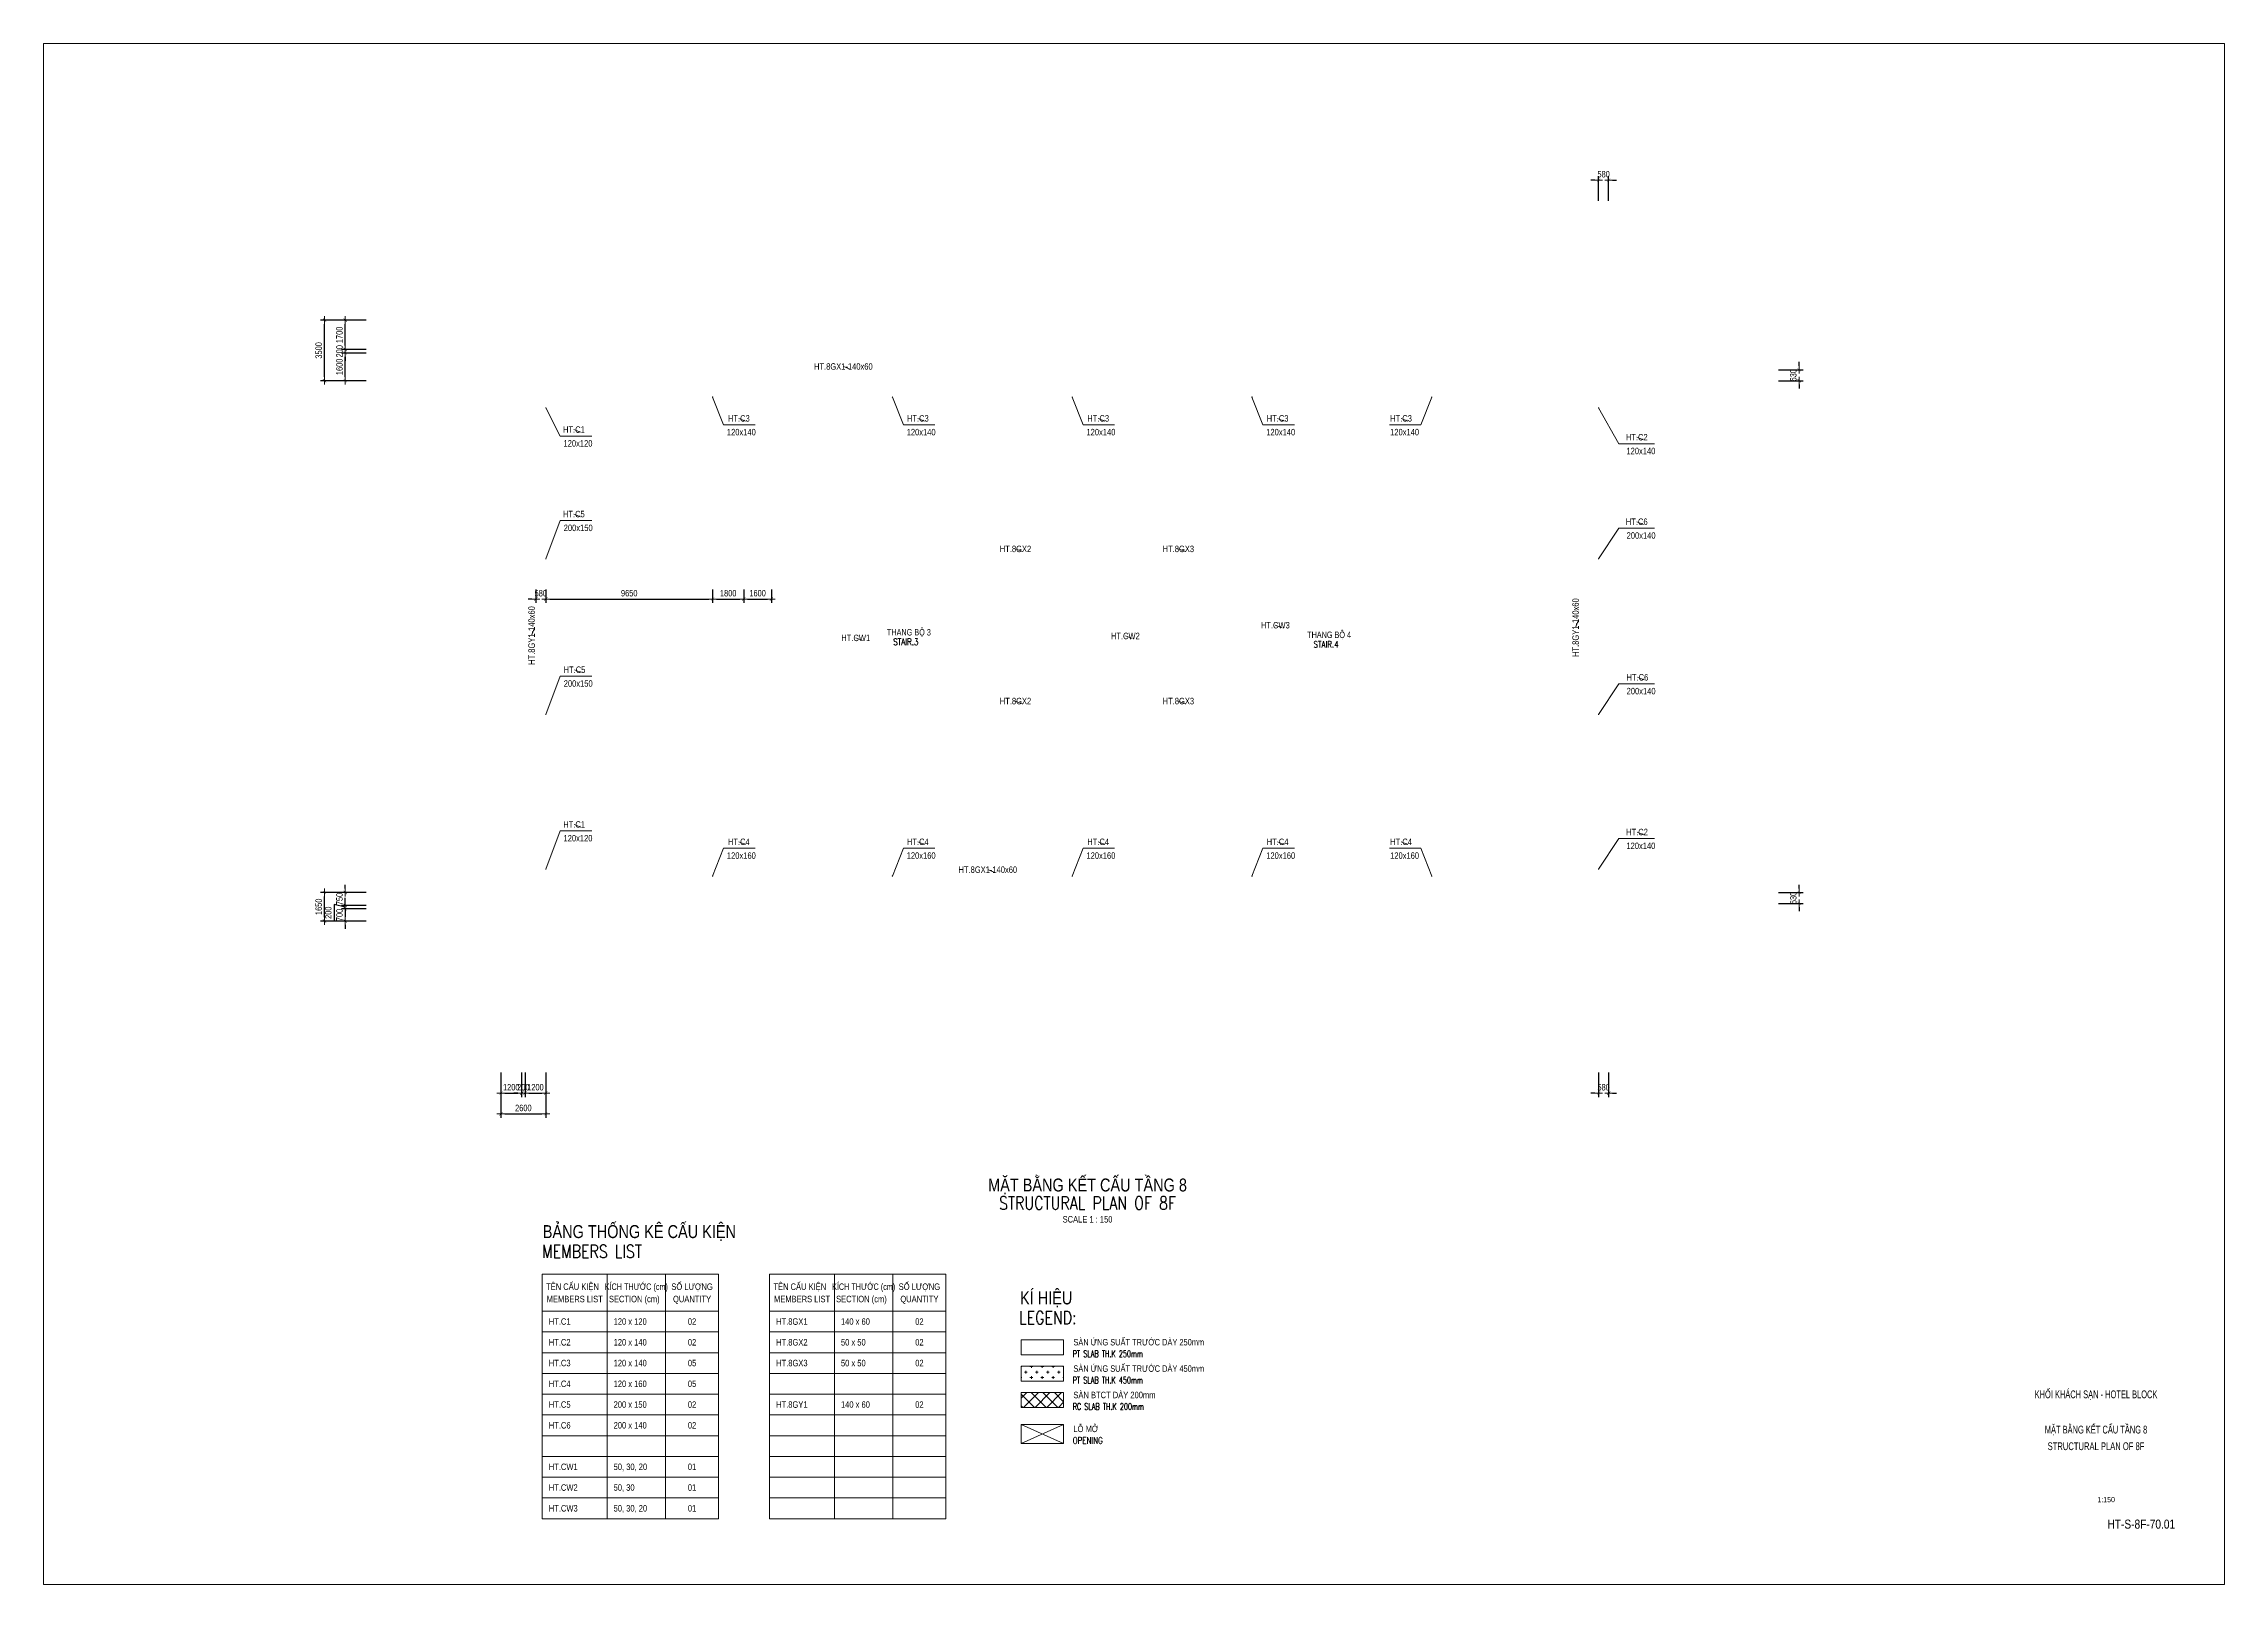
# Paper-space layout 'Layout1' of a CAD drawing. Header units: millimetres. Extents: x 0 to 841, y 0 to 594.
# The model-space entities are those that its viewports show. They can reach past a viewport. Long polylines and large blocks are cut down to what shows.
import ezdxf
from ezdxf.enums import TextEntityAlignment as Align

# ---------------------------------------------------------------- set-up
doc = ezdxf.new("R2010")
doc.units = ezdxf.units.MM
doc.linetypes.add('DASHED2', pattern=[9.525, 6.35, -3.175])
doc.layers.get('0').update_dxf_attribs({"lineweight": 20})
doc.layers.get('Defpoints').update_dxf_attribs({"color": 151, "lineweight": 9})
for name, color, linetype, lineweight in [('$0$NDC_S_ANNO', 7, 'Continuous', 20), ('$0$NDC_S_DIM', 1, 'Continuous', 15), ('NDC_S_ANNO', 7, 'Continuous', 20), ('NDC_S_BEAM NAME', 7, 'Continuous', 9), ('NDC_S_COLUMN NAME', 7, 'Continuous', 9), ('NDC_S_DIM', 1, 'Continuous', 15), ('NDC_S_ENG TEXT', 2, 'Continuous', 20), ('NDC_S_ENG TITLE', 3, 'Continuous', 20), ('NDC_S_HATCH MATERIAL', 8, 'Continuous', 13), ('NDC_S_LEADER', 1, 'Continuous', 15), ('NDC_S_OPENING', 9, 'DASHED2', 13), ('NDC_S_SLAB', 2, 'Continuous', 20), ('NDC_S_TEXT SYMBOL', 7, 'Continuous', 20), ('NDC_S_VN TEXT', 7, 'Continuous', 20), ('NDC_S_VN TITLE', 6, 'Continuous', 35), ('NDC_Table', 3, 'Continuous', 20)]:
    doc.layers.add(name, color=color, linetype=linetype, lineweight=lineweight)
doc.styles.add('$0$ARIAL', font='arial.ttf', dxfattribs={"width": 0.8})
doc.styles.add('$0$NDC_DIM', font='', dxfattribs={"width": 0.75})
doc.styles.add('$0$NDC_EN TXT', font='romans.shx', dxfattribs={"width": 0.8})
doc.styles.add('NDC_ANNO', font='', dxfattribs={"width": 0.8})
doc.styles.add('NDC_ARIAL', font='arial.ttf', dxfattribs={"width": 0.85})
doc.styles.add('NDC_BAR 2', font='romans.shx', dxfattribs={"width": 0.8})
doc.styles.add('NDC_DIM', font='', dxfattribs={"width": 0.75})
doc.styles.add('NDC_EN TXT', font='romans.shx', dxfattribs={"width": 0.8})
doc.styles.add('NDC_VIE TXT', font='arial.ttf', dxfattribs={"width": 0.8})
doc.styles.get('$0$NDC_DIM').set_extended_font_data('Dotum')
doc.styles.get('NDC_ANNO').set_extended_font_data('Dotum')
doc.styles.get('NDC_DIM').set_extended_font_data('Dotum')
doc.dimstyles.new('$0$NDC_dim_iso', dxfattribs={"dimtxt": 2.5, "dimasz": 1, "dimexe": 1.5, "dimexo": 2.5, "dimgap": 1, "dimtad": 1, "dimdec": 0, "dimzin": 0, "dimdsep": 46, "dimtxsty": '$0$NDC_DIM', "dimblk": '$0$DIMMARK', "dimcen": 0.09, "dimdle": 1.2, "dimclrd": 1, "dimclre": 1, "dimclrt": 3, "dimadec": 0, "dimazin": 0, "dimtfac": 1, "dimtdec": 0, "dimtix": 1, "dimtofl": 0, "dimtmove": 0, "dimatfit": 3, "dimfxl": 8, "dimfxlon": 1, "dimtolj": 1, "dimtzin": 0, "dimarcsym": 0})
doc.dimstyles.new('NDC_dim_150', dxfattribs={"dimscale": 150, "dimtxt": 2.5, "dimasz": 1.5, "dimexe": 1.5, "dimexo": 2.5, "dimgap": 1, "dimtad": 1, "dimdec": 0, "dimzin": 0, "dimdsep": 46, "dimtxsty": 'NDC_DIM', "dimblk": 'DIMMARK', "dimcen": 0.09, "dimdle": 1.2, "dimclrd": 1, "dimclre": 1, "dimclrt": 3, "dimadec": 0, "dimazin": 0, "dimtfac": 1, "dimtdec": 0, "dimtix": 1, "dimtofl": 0, "dimtmove": 0, "dimatfit": 3, "dimfxl": 8, "dimfxlon": 1, "dimtolj": 1, "dimtzin": 0, "dimarcsym": 0})
doc.dimstyles.new('NDC_dim_200', dxfattribs={"dimscale": 200, "dimtxt": 2.5, "dimasz": 1.5, "dimexe": 1.5, "dimexo": 2.5, "dimgap": 1, "dimtad": 1, "dimdec": 0, "dimzin": 0, "dimdsep": 46, "dimtxsty": 'NDC_DIM', "dimblk": 'DIMMARK', "dimcen": 0.09, "dimdle": 1.2, "dimclrd": 1, "dimclre": 1, "dimclrt": 3, "dimadec": 0, "dimazin": 0, "dimtfac": 1, "dimtdec": 0, "dimtix": 1, "dimtofl": 0, "dimtmove": 0, "dimatfit": 3, "dimfxl": 6, "dimfxlon": 1, "dimtolj": 1, "dimtzin": 0, "dimarcsym": 0})

psp = doc.layouts.get("Layout1")

# ---------------------------------------------------------------- texts
at = {"color": 1, "linetype": 'Continuous', "style": 'NDC_ARIAL', "width": 0.85}
psp.add_text('1:150', height=2, dxfattribs=at).set_placement((795.4, 32.69), align=Align.MIDDLE_CENTER)
at = {"color": 1, "linetype": 'Continuous', "char_height": 3, "style": 'NDC_ARIAL'}
for s, insert, width, attachment_point in [('{\\W0.6;KHỐI KHÁCH SẠN - HOTEL BLOCK}', (791.5, 72.93), 79.0015, 5), ('{\\W0.6;MẶT BẰNG KẾT CẤU TẦNG 8}', (791.5, 61.17), 69.0096, 2), ('{\\W0.7;STRUCTURAL PLAN OF 8F}', (791.5, 51.72), 65.5189, 8)]:
    psp.add_mtext(s, dxfattribs=dict(at, insert=insert, width=width, attachment_point=attachment_point))
at = {"color": 1, "linetype": 'Continuous', "insert": (822, 23.2), "char_height": 3.5, "attachment_point": 6, "style": 'NDC_ARIAL'}
psp.add_mtext('{\\W0.8;HT-S-8F-70.01}', dxfattribs=at)

msp = doc.modelspace()

# ---------------------------------------------------------------- texts
at = {"layer": 'NDC_S_ENG TEXT', "style": '$0$NDC_EN TXT'}
for s, height, width, p in [('LEGEND:', 750, 0.8, (158079.2, -16059.5)), ('PT SLAB TH.K 250mm', 375, 0.65, (161180.7, -17961)), ('PT SLAB TH.K 450mm', 375, 0.65, (161180.7, -19487)), ('RC SLAB TH.K 200mm', 375, 0.65, (161180.7, -21013)), ('OPENING', 375, 0.8, (161180.7, -22973.4))]:
    msp.add_text(s, height=height, dxfattribs=dict(at, width=width)).set_placement(p)
at = {"layer": 'NDC_S_ENG TITLE', "style": 'NDC_EN TXT', "width": 0.8}
msp.add_text('MEMBERS LIST', height=750, dxfattribs=at).set_placement((130475.1, -12225.5))
at = {"layer": 'NDC_S_VN TEXT'}
for s, style, width, p in [('THANG BỘ 3', 'NDC_VIE TXT', 0.7, (150433, 23763.7)), ('THANG BỘ 4', 'NDC_VIE TXT', 0.7, (174739.5, 23616.7)), ('STAIR.3', 'NDC_BAR 2', 0.8, (150800.8, 23210.7)), ('STAIR.4', 'NDC_BAR 2', 0.8, (175107.3, 23063.6)), ('SÀN ỨNG SUẤT TRƯỚC DÀY 250mm', 'NDC_VIE TXT', 0.75, (161219, -17292.2)), ('SÀN ỨNG SUẤT TRƯỚC DÀY 450mm', 'NDC_VIE TXT', 0.75, (161219, -18818.2)), ('SÀN BTCT DÀY 200mm', 'NDC_VIE TXT', 0.8, (161219, -20344.2)), ('LỖ MỞ', 'NDC_VIE TXT', 0.8, (161219, -22304.5))]:
    msp.add_text(s, height=375, dxfattribs=dict(at, style=style, width=width)).set_placement(p)
at = {"layer": 'NDC_S_VN TEXT', "style": 'NDC_VIE TXT', "width": 0.8}
for s, p in [('BẢNG THỐNG KÊ CẤU KIỆN', (130525.4, -10334.4)), ('KÍ HIỆU', (158129.4, -14168.4))]:
    msp.add_text(s, height=750, dxfattribs=at).set_placement(p, align=Align.TOP_LEFT)
at = {"layer": 'NDC_S_VN TEXT', "style": 'NDC_VIE TXT'}
for s, width, p in [('TÊN CẤU KIỆN', 0.8, (132240.8, -13893.7)), ('KÍCH THƯỚC (cm)', 0.7, (135934.6, -13893.7)), ('SỐ LƯỢNG', 0.8, (139159.6, -13893.7)), ('TÊN CẤU KIỆN', 0.8, (145391.8, -13893.7)), ('KÍCH THƯỚC (cm)', 0.7, (149085.6, -13893.7)), ('SỐ LƯỢNG', 0.8, (152310.6, -13893.7)), ('MEMBERS LIST', 0.8, (132372.1, -14607.1)), ('SECTION (cm)', 0.8, (135815.7, -14607.1)), ('QUANTITY', 0.8, (139159.6, -14607.1)), ('MEMBERS LIST', 0.8, (145523.1, -14607.1)), ('SECTION (cm)', 0.8, (148957.5, -14607.1)), ('QUANTITY', 0.8, (152310.6, -14607.1)), ('02', 0.8, (139159.6, -15910)), ('02', 0.8, (152310.6, -15910)), ('02', 0.8, (139159.6, -17110)), ('02', 0.8, (152310.6, -17110)), ('05', 0.8, (139159.6, -18310)), ('02', 0.8, (152310.6, -18310)), ('05', 0.8, (139159.6, -19510)), ('02', 0.8, (139159.6, -20710)), ('02', 0.8, (152310.6, -20710)), ('02', 0.8, (139159.6, -21910)), ('01', 0.8, (139159.6, -24310)), ('01', 0.8, (139159.6, -25510)), ('01', 0.8, (139159.6, -26710))]:
    msp.add_text(s, height=375, dxfattribs=dict(at, width=width)).set_placement(p, align=Align.MIDDLE_CENTER)
at = {"layer": 'NDC_S_VN TEXT', "style": 'NDC_VIE TXT', "width": 0.8}
for s, p in [('HT.C1', (130872.1, -15910)), ('120 x 120', (134622.1, -15910)), ('HT.8GX1', (144023.1, -15910)), ('140 x 60', (147773.1, -15910)), ('HT.C2', (130872.1, -17110)), ('120 x 140', (134622.1, -17110)), ('HT.8GX2', (144023.1, -17110)), ('50 x 50', (147773.1, -17110)), ('HT.C3', (130872.1, -18310)), ('120 x 140', (134622.1, -18310)), ('HT.8GX3', (144023.1, -18310)), ('50 x 50', (147773.1, -18310)), ('HT.C4', (130872.1, -19510)), ('120 x 160', (134622.1, -19510)), ('HT.C5', (130872.1, -20710)), ('200 x 150', (134622.1, -20710)), ('HT.8GY1', (144023.1, -20710)), ('140 x 60', (147773.1, -20710)), ('HT.C6', (130872.1, -21910)), ('200 x 140', (134622.1, -21910)), ('HT.CW1', (130872.1, -24310)), ('50, 30, 20', (134622.1, -24310)), ('HT.CW2', (130872.1, -25510)), ('50, 30', (134622.1, -25510)), ('HT.CW3', (130872.1, -26710)), ('50, 30, 20', (134622.1, -26710))]:
    msp.add_text(s, height=375, dxfattribs=at).set_placement(p, align=Align.MIDDLE_LEFT)

# ---------------------------------------------------------------- blocks, each defined once
blk = doc.blocks.new('Drawing name_symbol')
at = {"layer": 'NDC_S_ENG TITLE', "style": 'NDC_EN TXT', "width": 0.8}
blk.add_attdef('SECTDET1', text='', height=5, dxfattribs=at).set_placement((0, 1.01), align=Align.CENTER)
at = {"layer": 'NDC_S_TEXT SYMBOL', "lineweight": 25, "style": 'NDC_ANNO', "width": 0.8}
blk.add_attdef('SSCALE', text='', height=2.5, dxfattribs=at).set_placement((0, -4), align=Align.CENTER)
at = {"layer": 'NDC_S_VN TITLE', "style": 'NDC_VIE TXT', "width": 0.8}
blk.add_attdef('SECTDET2', text='', height=5, dxfattribs=at).set_placement((0, 7.97), align=Align.CENTER)
blk = doc.blocks.new('$0$DIMMARK')
at = {"layer": '$0$NDC_S_DIM', "color": 1}
blk.add_line((-1.5, 0), (1, 0), dxfattribs=at)
at = {"layer": '$0$NDC_S_DIM', "color": 2, "const_width": 0.1}
blk.add_lwpolyline([(-0.42, -0.42), (0.42, 0.42)], dxfattribs=at)
blk = doc.blocks.new('DIMMARK')
at = {"layer": 'NDC_S_DIM', "color": 1}
blk.add_line((-1.5, 0), (1, 0), dxfattribs=at)
at = {"layer": 'NDC_S_DIM', "color": 2, "const_width": 0.1}
blk.add_lwpolyline([(-0.42, -0.42), (0.42, 0.42)], dxfattribs=at)
blk = doc.blocks.new('*D13')
at = {"layer": 'Defpoints', "color": 0, "ltscale": 100, "transparency": 16777216}
for p in [(130120, 26791), (130700, 26791), (130700, 25871)]:
    blk.add_point(p, dxfattribs=at)
at = {"layer": 'NDC_S_DIM', "color": 1, "lineweight": -2, "ltscale": 100, "transparency": 16777216}
for p, q in [((129895, 25871), (129670, 25871)), ((130120, 26416), (130120, 25646)), ((130700, 26416), (130700, 25646)), ((130925, 25871), (131150, 25871))]:
    blk.add_line(p, q, dxfattribs=at)
at = {"layer": 'NDC_S_DIM', "color": 1, "lineweight": -2, "ltscale": 100, "transparency": 16777216, "xscale": 225, "yscale": 225, "zscale": 225}
blk.add_blockref('DIMMARK', (130120, 25871), dxfattribs=at)
at = {"layer": 'NDC_S_DIM', "color": 1, "lineweight": -2, "ltscale": 100, "transparency": 16777216, "xscale": 225, "yscale": 225, "zscale": 225, "rotation": 180}
blk.add_blockref('DIMMARK', (130700, 25871), dxfattribs=at)
at = {"layer": 'NDC_S_DIM', "color": 3, "ltscale": 100, "transparency": 16777216, "insert": (130410, 26208), "char_height": 375, "attachment_point": 5, "style": 'NDC_DIM'}
blk.add_mtext('\\A1;580', dxfattribs=at)
blk = doc.blocks.new('*D14')
at = {"layer": 'Defpoints', "color": 0, "ltscale": 100, "transparency": 16777216}
for p in [(130700, 26791), (140350, 26791), (140350, 25871)]:
    blk.add_point(p, dxfattribs=at)
at = {"layer": 'NDC_S_DIM', "color": 1, "lineweight": -2, "ltscale": 100, "transparency": 16777216}
for p, q in [((130700, 26416), (130700, 25646)), ((130925, 25871), (140125, 25871)), ((140350, 26416), (140350, 25646))]:
    blk.add_line(p, q, dxfattribs=at)
at = {"layer": 'NDC_S_DIM', "color": 1, "lineweight": -2, "ltscale": 100, "transparency": 16777216, "xscale": 225, "yscale": 225, "zscale": 225, "rotation": 180}
blk.add_blockref('DIMMARK', (130700, 25871), dxfattribs=at)
at = {"layer": 'NDC_S_DIM', "color": 1, "lineweight": -2, "ltscale": 100, "transparency": 16777216, "xscale": 225, "yscale": 225, "zscale": 225}
blk.add_blockref('DIMMARK', (140350, 25871), dxfattribs=at)
at = {"layer": 'NDC_S_DIM', "color": 3, "ltscale": 100, "transparency": 16777216, "insert": (135525, 26208), "char_height": 375, "attachment_point": 5, "style": 'NDC_DIM'}
blk.add_mtext('\\A1;9650', dxfattribs=at)
blk = doc.blocks.new('*D15')
at = {"layer": 'Defpoints', "color": 0, "ltscale": 100, "transparency": 16777216}
for p in [(140350, 26791), (142150, 26791), (142150, 25871)]:
    blk.add_point(p, dxfattribs=at)
at = {"layer": 'NDC_S_DIM', "color": 1, "lineweight": -2, "ltscale": 100, "transparency": 16777216}
for p, q in [((140350, 26416), (140350, 25646)), ((140575, 25871), (141925, 25871)), ((142150, 26416), (142150, 25646))]:
    blk.add_line(p, q, dxfattribs=at)
at = {"layer": 'NDC_S_DIM', "color": 1, "lineweight": -2, "ltscale": 100, "transparency": 16777216, "xscale": 225, "yscale": 225, "zscale": 225, "rotation": 180}
blk.add_blockref('DIMMARK', (140350, 25871), dxfattribs=at)
at = {"layer": 'NDC_S_DIM', "color": 1, "lineweight": -2, "ltscale": 100, "transparency": 16777216, "xscale": 225, "yscale": 225, "zscale": 225}
blk.add_blockref('DIMMARK', (142150, 25871), dxfattribs=at)
at = {"layer": 'NDC_S_DIM', "color": 3, "ltscale": 100, "transparency": 16777216, "insert": (141250, 26208), "char_height": 375, "attachment_point": 5, "style": 'NDC_DIM'}
blk.add_mtext('\\A1;1800', dxfattribs=at)
blk = doc.blocks.new('*D16')
at = {"layer": 'Defpoints', "color": 0, "ltscale": 100, "transparency": 16777216}
for p in [(142150, 26791), (143750, 26791), (143750, 25871)]:
    blk.add_point(p, dxfattribs=at)
at = {"layer": 'NDC_S_DIM', "color": 1, "lineweight": -2, "ltscale": 100, "transparency": 16777216}
for p, q in [((142150, 26416), (142150, 25646)), ((142375, 25871), (143525, 25871)), ((143750, 26416), (143750, 25646))]:
    blk.add_line(p, q, dxfattribs=at)
at = {"layer": 'NDC_S_DIM', "color": 1, "lineweight": -2, "ltscale": 100, "transparency": 16777216, "xscale": 225, "yscale": 225, "zscale": 225, "rotation": 180}
blk.add_blockref('DIMMARK', (142150, 25871), dxfattribs=at)
at = {"layer": 'NDC_S_DIM', "color": 1, "lineweight": -2, "ltscale": 100, "transparency": 16777216, "xscale": 225, "yscale": 225, "zscale": 225}
blk.add_blockref('DIMMARK', (143750, 25871), dxfattribs=at)
at = {"layer": 'NDC_S_DIM', "color": 3, "ltscale": 100, "transparency": 16777216, "insert": (142950, 26208), "char_height": 375, "attachment_point": 5, "style": 'NDC_DIM'}
blk.add_mtext('\\A1;1600', dxfattribs=at)
blk = doc.blocks.new('*D17')
at = {"layer": '$0$NDC_S_DIM', "color": 1, "lineweight": -2, "ltscale": 100, "transparency": 16777216}
for p, q in [((202000, 39130), (203425, 39130)), ((203200, 39355), (203200, 39580)), ((202000, 38500), (203425, 38500)), ((203200, 38275), (203200, 38050))]:
    blk.add_line(p, q, dxfattribs=at)
at = {"layer": 'Defpoints', "color": 0, "ltscale": 100, "transparency": 16777216}
for p in [(189558, 39130), (200950, 38500), (203200, 38500)]:
    blk.add_point(p, dxfattribs=at)
at = {"layer": '$0$NDC_S_DIM', "color": 1, "lineweight": -2, "ltscale": 100, "transparency": 16777216, "xscale": 225, "yscale": 225, "zscale": 225}
for p, rotation in [((203200, 39130), 270), ((203200, 38500), 90)]:
    blk.add_blockref('DIMMARK', p, dxfattribs=dict(at, rotation=rotation))
at = {"layer": '$0$NDC_S_DIM', "color": 3, "ltscale": 100, "transparency": 16777216, "insert": (202862, 38815), "char_height": 375, "attachment_point": 5, "rotation": 90, "style": 'NDC_DIM'}
blk.add_mtext('\\A1;630', dxfattribs=at)
blk = doc.blocks.new('*D18')
at = {"layer": '$0$NDC_S_DIM', "color": 1, "lineweight": -2, "ltscale": 100, "transparency": 16777216}
for p, q in [((202000, 8900), (203425, 8900)), ((203200, 9125), (203200, 9350)), ((202000, 8270), (203425, 8270)), ((203200, 8045), (203200, 7820))]:
    blk.add_line(p, q, dxfattribs=at)
at = {"layer": 'Defpoints', "color": 0, "ltscale": 100, "transparency": 16777216}
for p in [(199211, 8900), (203200, 8900), (187951, 8270)]:
    blk.add_point(p, dxfattribs=at)
at = {"layer": '$0$NDC_S_DIM', "color": 1, "lineweight": -2, "ltscale": 100, "transparency": 16777216, "xscale": 225, "yscale": 225, "zscale": 225}
for p, rotation in [((203200, 8900), 270), ((203200, 8270), 90)]:
    blk.add_blockref('DIMMARK', p, dxfattribs=dict(at, rotation=rotation))
at = {"layer": '$0$NDC_S_DIM', "color": 3, "ltscale": 100, "transparency": 16777216, "insert": (202862, 8585), "char_height": 375, "attachment_point": 5, "rotation": 90, "style": 'NDC_DIM'}
blk.add_mtext('\\A1;630', dxfattribs=at)
blk = doc.blocks.new('*D19')
at = {"layer": '$0$NDC_S_DIM', "color": 1, "lineweight": -2, "ltscale": 100, "transparency": 16777216}
for p, q in [((191600, -1500), (191600, -2925)), ((192180, -1500), (192180, -2925)), ((191375, -2700), (191150, -2700)), ((192405, -2700), (192630, -2700))]:
    blk.add_line(p, q, dxfattribs=at)
at = {"layer": 'Defpoints', "color": 0, "ltscale": 100, "transparency": 16777216}
for p in [(192180, 12195), (191600, 508), (191600, -2700)]:
    blk.add_point(p, dxfattribs=at)
at = {"layer": '$0$NDC_S_DIM', "color": 1, "lineweight": -2, "ltscale": 100, "transparency": 16777216, "xscale": 225, "yscale": 225, "zscale": 225}
blk.add_blockref('DIMMARK', (191600, -2700), dxfattribs=at)
at = {"layer": '$0$NDC_S_DIM', "color": 1, "lineweight": -2, "ltscale": 100, "transparency": 16777216, "xscale": 225, "yscale": 225, "zscale": 225, "rotation": 180}
blk.add_blockref('DIMMARK', (192180, -2700), dxfattribs=at)
at = {"layer": '$0$NDC_S_DIM', "color": 3, "ltscale": 100, "transparency": 16777216, "insert": (191890, -2362), "char_height": 375, "attachment_point": 5, "style": 'NDC_DIM'}
blk.add_mtext('\\A1;580', dxfattribs=at)
blk = doc.blocks.new('*D20')
at = {"layer": '$0$NDC_S_DIM', "color": 1, "lineweight": -2, "ltscale": 100, "transparency": 16777216}
for p, q in [((191375, 50100), (191150, 50100)), ((191600, 48900), (191600, 50325)), ((192180, 48900), (192180, 50325)), ((192405, 50100), (192630, 50100))]:
    blk.add_line(p, q, dxfattribs=at)
at = {"layer": 'Defpoints', "color": 0, "ltscale": 100, "transparency": 16777216}
for p in [(192180, 50100), (191600, 47222), (192180, 36650)]:
    blk.add_point(p, dxfattribs=at)
at = {"layer": '$0$NDC_S_DIM', "color": 1, "lineweight": -2, "ltscale": 100, "transparency": 16777216, "xscale": 225, "yscale": 225, "zscale": 225}
blk.add_blockref('DIMMARK', (191600, 50100), dxfattribs=at)
at = {"layer": '$0$NDC_S_DIM', "color": 1, "lineweight": -2, "ltscale": 100, "transparency": 16777216, "xscale": 225, "yscale": 225, "zscale": 225, "rotation": 180}
blk.add_blockref('DIMMARK', (192180, 50100), dxfattribs=at)
at = {"layer": '$0$NDC_S_DIM', "color": 3, "ltscale": 100, "transparency": 16777216, "insert": (191890, 50438), "char_height": 375, "attachment_point": 5, "style": 'NDC_DIM'}
blk.add_mtext('\\A1;580', dxfattribs=at)
blk = doc.blocks.new('*D25')
at = {"layer": 'Defpoints', "color": 0, "ltscale": 100, "transparency": 16777216}
for p in [(128100, -1100), (129300, -1100), (129300, -2700)]:
    blk.add_point(p, dxfattribs=at)
at = {"layer": 'NDC_S_DIM', "color": 1, "lineweight": -2, "ltscale": 100, "transparency": 16777216}
for p, q in [((128100, -1500), (128100, -2925)), ((129300, -1500), (129300, -2925)), ((128325, -2700), (129075, -2700))]:
    blk.add_line(p, q, dxfattribs=at)
at = {"layer": 'NDC_S_DIM', "color": 1, "lineweight": -2, "ltscale": 100, "transparency": 16777216, "xscale": 225, "yscale": 225, "zscale": 225, "rotation": 180}
blk.add_blockref('DIMMARK', (128100, -2700), dxfattribs=at)
at = {"layer": 'NDC_S_DIM', "color": 1, "lineweight": -2, "ltscale": 100, "transparency": 16777216, "xscale": 225, "yscale": 225, "zscale": 225}
blk.add_blockref('DIMMARK', (129300, -2700), dxfattribs=at)
at = {"layer": 'NDC_S_DIM', "color": 3, "ltscale": 100, "transparency": 16777216, "insert": (128700, -2362), "char_height": 375, "attachment_point": 5, "style": 'NDC_DIM'}
blk.add_mtext('\\A1;1200', dxfattribs=at)
blk = doc.blocks.new('*D26')
at = {"layer": 'Defpoints', "color": 0, "ltscale": 100, "transparency": 16777216}
for p in [(129300, -1100), (129500, -1100), (129500, -2700)]:
    blk.add_point(p, dxfattribs=at)
at = {"layer": 'NDC_S_DIM', "color": 1, "lineweight": -2, "ltscale": 100, "transparency": 16777216}
for p, q in [((129300, -1500), (129300, -2925)), ((129500, -1500), (129500, -2925)), ((129075, -2700), (128850, -2700)), ((129725, -2700), (129950, -2700))]:
    blk.add_line(p, q, dxfattribs=at)
at = {"layer": 'NDC_S_DIM', "color": 1, "lineweight": -2, "ltscale": 100, "transparency": 16777216, "xscale": 225, "yscale": 225, "zscale": 225}
blk.add_blockref('DIMMARK', (129300, -2700), dxfattribs=at)
at = {"layer": 'NDC_S_DIM', "color": 1, "lineweight": -2, "ltscale": 100, "transparency": 16777216, "xscale": 225, "yscale": 225, "zscale": 225, "rotation": 180}
blk.add_blockref('DIMMARK', (129500, -2700), dxfattribs=at)
at = {"layer": 'NDC_S_DIM', "color": 3, "ltscale": 100, "transparency": 16777216, "insert": (129400, -2362), "char_height": 375, "attachment_point": 5, "style": 'NDC_DIM'}
blk.add_mtext('\\A1;200', dxfattribs=at)
blk = doc.blocks.new('*D27')
at = {"layer": 'Defpoints', "color": 0, "ltscale": 100, "transparency": 16777216}
for p in [(129500, -1100), (130700, -1100), (130700, -2700)]:
    blk.add_point(p, dxfattribs=at)
at = {"layer": 'NDC_S_DIM', "color": 1, "lineweight": -2, "ltscale": 100, "transparency": 16777216}
for p, q in [((129500, -1500), (129500, -2925)), ((130700, -1500), (130700, -2925)), ((129725, -2700), (130475, -2700))]:
    blk.add_line(p, q, dxfattribs=at)
at = {"layer": 'NDC_S_DIM', "color": 1, "lineweight": -2, "ltscale": 100, "transparency": 16777216, "xscale": 225, "yscale": 225, "zscale": 225, "rotation": 180}
blk.add_blockref('DIMMARK', (129500, -2700), dxfattribs=at)
at = {"layer": 'NDC_S_DIM', "color": 1, "lineweight": -2, "ltscale": 100, "transparency": 16777216, "xscale": 225, "yscale": 225, "zscale": 225}
blk.add_blockref('DIMMARK', (130700, -2700), dxfattribs=at)
at = {"layer": 'NDC_S_DIM', "color": 3, "ltscale": 100, "transparency": 16777216, "insert": (130100, -2362), "char_height": 375, "attachment_point": 5, "style": 'NDC_DIM'}
blk.add_mtext('\\A1;1200', dxfattribs=at)
blk = doc.blocks.new('*D28')
at = {"layer": 'Defpoints', "color": 0, "ltscale": 100, "transparency": 16777216}
for p in [(128100, -1100), (130700, -1100), (130700, -3900)]:
    blk.add_point(p, dxfattribs=at)
at = {"layer": 'NDC_S_DIM', "color": 1, "lineweight": -2, "ltscale": 100, "transparency": 16777216}
for p, q in [((128100, -2700), (128100, -4125)), ((130700, -2700), (130700, -4125)), ((128325, -3900), (130475, -3900))]:
    blk.add_line(p, q, dxfattribs=at)
at = {"layer": 'NDC_S_DIM', "color": 1, "lineweight": -2, "ltscale": 100, "transparency": 16777216, "xscale": 225, "yscale": 225, "zscale": 225, "rotation": 180}
blk.add_blockref('DIMMARK', (128100, -3900), dxfattribs=at)
at = {"layer": 'NDC_S_DIM', "color": 1, "lineweight": -2, "ltscale": 100, "transparency": 16777216, "xscale": 225, "yscale": 225, "zscale": 225}
blk.add_blockref('DIMMARK', (130700, -3900), dxfattribs=at)
at = {"layer": 'NDC_S_DIM', "color": 3, "ltscale": 100, "transparency": 16777216, "insert": (129400, -3562), "char_height": 375, "attachment_point": 5, "style": 'NDC_DIM'}
blk.add_mtext('\\A1;2600', dxfattribs=at)
blk = doc.blocks.new('*D29')
at = {"layer": 'Defpoints', "color": 0, "ltscale": 100, "transparency": 16777216}
for p in [(119100, 7950), (120700, 7950), (120700, 7250)]:
    blk.add_point(p, dxfattribs=at)
at = {"layer": 'NDC_S_DIM', "color": 1, "lineweight": -2, "ltscale": 100, "transparency": 16777216}
for p, q in [((120300, 7950), (118875, 7950)), ((119100, 8175), (119100, 8400)), ((120300, 7250), (118875, 7250)), ((119100, 7025), (119100, 6800))]:
    blk.add_line(p, q, dxfattribs=at)
at = {"layer": 'NDC_S_DIM', "color": 1, "lineweight": -2, "ltscale": 100, "transparency": 16777216, "xscale": 225, "yscale": 225, "zscale": 225}
for p, rotation in [((119100, 7950), 270), ((119100, 7250), 90)]:
    blk.add_blockref('DIMMARK', p, dxfattribs=dict(at, rotation=rotation))
at = {"layer": 'NDC_S_DIM', "color": 3, "ltscale": 100, "transparency": 16777216, "insert": (118762, 7600), "char_height": 375, "attachment_point": 5, "rotation": 90, "style": 'NDC_DIM'}
blk.add_mtext('\\A1;700', dxfattribs=at)
blk = doc.blocks.new('*D30')
at = {"layer": 'Defpoints', "color": 0, "ltscale": 100, "transparency": 16777216}
for p in [(119100, 8150), (120700, 8150), (120700, 7950)]:
    blk.add_point(p, dxfattribs=at)
at = {"layer": 'NDC_S_DIM', "color": 1, "lineweight": -2, "ltscale": 100, "transparency": 16777216}
for p, q in [((119100, 8050), (118453, 8200)), ((118453, 8200), (118453, 7264)), ((120300, 8150), (118875, 8150)), ((120300, 7950), (118875, 7950)), ((119100, 8375), (119100, 8600)), ((119100, 7950), (119100, 8150)), ((119100, 7725), (119100, 7500))]:
    blk.add_line(p, q, dxfattribs=at)
at = {"layer": 'NDC_S_DIM', "color": 1, "lineweight": -2, "ltscale": 100, "transparency": 16777216, "xscale": 225, "yscale": 225, "zscale": 225}
for p, rotation in [((119100, 8150), 270), ((119100, 7950), 90)]:
    blk.add_blockref('DIMMARK', p, dxfattribs=dict(at, rotation=rotation))
at = {"layer": 'NDC_S_DIM', "color": 3, "ltscale": 100, "transparency": 16777216, "insert": (118115, 7732), "char_height": 375, "attachment_point": 5, "rotation": 90, "style": 'NDC_DIM'}
blk.add_mtext('\\A1;200', dxfattribs=at)
blk = doc.blocks.new('*D31')
at = {"layer": 'Defpoints', "color": 0, "ltscale": 100, "transparency": 16777216}
for p in [(119100, 8900), (120700, 8900), (120700, 8150)]:
    blk.add_point(p, dxfattribs=at)
at = {"layer": 'NDC_S_DIM', "color": 1, "lineweight": -2, "ltscale": 100, "transparency": 16777216}
for p, q in [((120300, 8900), (118875, 8900)), ((119100, 9125), (119100, 9350)), ((120300, 8150), (118875, 8150)), ((119100, 7925), (119100, 7700))]:
    blk.add_line(p, q, dxfattribs=at)
at = {"layer": 'NDC_S_DIM', "color": 1, "lineweight": -2, "ltscale": 100, "transparency": 16777216, "xscale": 225, "yscale": 225, "zscale": 225}
for p, rotation in [((119100, 8900), 270), ((119100, 8150), 90)]:
    blk.add_blockref('DIMMARK', p, dxfattribs=dict(at, rotation=rotation))
at = {"layer": 'NDC_S_DIM', "color": 3, "ltscale": 100, "transparency": 16777216, "insert": (118762, 8525), "char_height": 375, "attachment_point": 5, "rotation": 90, "style": 'NDC_DIM'}
blk.add_mtext('\\A1;750', dxfattribs=at)
blk = doc.blocks.new('*D32')
at = {"layer": 'Defpoints', "color": 0, "ltscale": 100, "transparency": 16777216}
for p in [(117900, 8900), (120098, 8900), (120098, 7250)]:
    blk.add_point(p, dxfattribs=at)
at = {"layer": 'NDC_S_DIM', "color": 1, "lineweight": -2, "ltscale": 100, "transparency": 16777216}
for p, q in [((119100, 8900), (117675, 8900)), ((117900, 7475), (117900, 8675)), ((119100, 7250), (117675, 7250))]:
    blk.add_line(p, q, dxfattribs=at)
at = {"layer": 'NDC_S_DIM', "color": 1, "lineweight": -2, "ltscale": 100, "transparency": 16777216, "xscale": 225, "yscale": 225, "zscale": 225}
for p, rotation in [((117900, 8900), 90), ((117900, 7250), 270)]:
    blk.add_blockref('DIMMARK', p, dxfattribs=dict(at, rotation=rotation))
at = {"layer": 'NDC_S_DIM', "color": 3, "ltscale": 100, "transparency": 16777216, "insert": (117562, 8075), "char_height": 375, "attachment_point": 5, "rotation": 90, "style": 'NDC_DIM'}
blk.add_mtext('\\A1;1650', dxfattribs=at)
blk = doc.blocks.new('*D33')
at = {"layer": 'Defpoints', "color": 0, "ltscale": 100, "transparency": 16777216}
for p in [(119100, 40100), (120700, 40100), (120700, 38500)]:
    blk.add_point(p, dxfattribs=at)
at = {"layer": 'NDC_S_DIM', "color": 1, "lineweight": -2, "ltscale": 100, "transparency": 16777216}
for p, q in [((120300, 40100), (118875, 40100)), ((119100, 38725), (119100, 39875)), ((120300, 38500), (118875, 38500))]:
    blk.add_line(p, q, dxfattribs=at)
at = {"layer": 'NDC_S_DIM', "color": 1, "lineweight": -2, "ltscale": 100, "transparency": 16777216, "xscale": 225, "yscale": 225, "zscale": 225}
for p, rotation in [((119100, 40100), 90), ((119100, 38500), 270)]:
    blk.add_blockref('DIMMARK', p, dxfattribs=dict(at, rotation=rotation))
at = {"layer": 'NDC_S_DIM', "color": 3, "ltscale": 100, "transparency": 16777216, "insert": (118762, 39300), "char_height": 375, "attachment_point": 5, "rotation": 90, "style": 'NDC_DIM'}
blk.add_mtext('\\A1;1600', dxfattribs=at)
blk = doc.blocks.new('*D34')
at = {"layer": 'Defpoints', "color": 0, "ltscale": 100, "transparency": 16777216}
for p in [(119100, 40300), (120700, 40300), (120700, 40100)]:
    blk.add_point(p, dxfattribs=at)
at = {"layer": 'NDC_S_DIM', "color": 1, "lineweight": -2, "ltscale": 100, "transparency": 16777216}
for p, q in [((119100, 40525), (119100, 40750)), ((120300, 40300), (118875, 40300)), ((120300, 40100), (118875, 40100)), ((119100, 39875), (119100, 39650))]:
    blk.add_line(p, q, dxfattribs=at)
at = {"layer": 'NDC_S_DIM', "color": 1, "lineweight": -2, "ltscale": 100, "transparency": 16777216, "xscale": 225, "yscale": 225, "zscale": 225}
for p, rotation in [((119100, 40300), 270), ((119100, 40100), 90)]:
    blk.add_blockref('DIMMARK', p, dxfattribs=dict(at, rotation=rotation))
at = {"layer": 'NDC_S_DIM', "color": 3, "ltscale": 100, "transparency": 16777216, "insert": (118762, 40200), "char_height": 375, "attachment_point": 5, "rotation": 90, "style": 'NDC_DIM'}
blk.add_mtext('\\A1;200', dxfattribs=at)
blk = doc.blocks.new('*D35')
at = {"layer": 'Defpoints', "color": 0, "ltscale": 100, "transparency": 16777216}
for p in [(119100, 42000), (120700, 42000), (120700, 40300)]:
    blk.add_point(p, dxfattribs=at)
at = {"layer": 'NDC_S_DIM', "color": 1, "lineweight": -2, "ltscale": 100, "transparency": 16777216}
for p, q in [((120300, 42000), (118875, 42000)), ((119100, 40525), (119100, 41775)), ((120300, 40300), (118875, 40300))]:
    blk.add_line(p, q, dxfattribs=at)
at = {"layer": 'NDC_S_DIM', "color": 1, "lineweight": -2, "ltscale": 100, "transparency": 16777216, "xscale": 225, "yscale": 225, "zscale": 225}
for p, rotation in [((119100, 42000), 90), ((119100, 40300), 270)]:
    blk.add_blockref('DIMMARK', p, dxfattribs=dict(at, rotation=rotation))
at = {"layer": 'NDC_S_DIM', "color": 3, "ltscale": 100, "transparency": 16777216, "insert": (118762, 41150), "char_height": 375, "attachment_point": 5, "rotation": 90, "style": 'NDC_DIM'}
blk.add_mtext('\\A1;1700', dxfattribs=at)
blk = doc.blocks.new('*D36')
at = {"layer": 'Defpoints', "color": 0, "ltscale": 100, "transparency": 16777216}
for p in [(117900, 42000), (120700, 42000), (120700, 38500)]:
    blk.add_point(p, dxfattribs=at)
at = {"layer": 'NDC_S_DIM', "color": 1, "lineweight": -2, "ltscale": 100, "transparency": 16777216}
for p, q in [((119100, 42000), (117675, 42000)), ((117900, 38725), (117900, 41775)), ((119100, 38500), (117675, 38500))]:
    blk.add_line(p, q, dxfattribs=at)
at = {"layer": 'NDC_S_DIM', "color": 1, "lineweight": -2, "ltscale": 100, "transparency": 16777216, "xscale": 225, "yscale": 225, "zscale": 225}
for p, rotation in [((117900, 42000), 90), ((117900, 38500), 270)]:
    blk.add_blockref('DIMMARK', p, dxfattribs=dict(at, rotation=rotation))
at = {"layer": 'NDC_S_DIM', "color": 3, "ltscale": 100, "transparency": 16777216, "insert": (117562, 40250), "char_height": 375, "attachment_point": 5, "rotation": 90, "style": 'NDC_DIM'}
blk.add_mtext('\\A1;3500', dxfattribs=at)
blk = doc.blocks.new('*U12')
at = {"layer": '$0$NDC_S_ANNO', "ltscale": 0.8, "style": '$0$ARIAL', "width": 0.8, "flags": 1}
blk.add_attdef('CHU_THICH', text='', height=2.5, dxfattribs=at).set_placement((0, 0), align=Align.MIDDLE_CENTER)
at = {"layer": '$0$NDC_S_ANNO', "ltscale": 0.8, "style": '$0$ARIAL', "width": 0.8}
blk.add_attdef('TEN', text='', height=2.5, dxfattribs=at).set_placement((-2.58, 1.03), align=Align.MIDDLE_CENTER)
at = {"layer": 'Defpoints'}
blk.add_leader([(0, 0), (-2.58, 1.03)], dimstyle='$0$NDC_dim_iso', override={"dimgap": 0.625, "dimtad": 0}, dxfattribs=at)
blk = doc.blocks.new('Name col F6-F8')
at = {"layer": 'NDC_S_COLUMN NAME', "xscale": 150, "yscale": 150, "zscale": 150}
for p, values in [((2162, 26617), {'TEN': 'HT.C1'}), ((11702, 27267), {'TEN': 'HT.C3'}), ((22056, 27267), {'TEN': 'HT.C3'}), ((32489, 27267), {'TEN': 'HT.C3'}), ((42867, 27267), {'TEN': 'HT.C3'}), ((50009, 27267), {'TEN': 'HT.C3'}), ((63645, 26176), {'TEN': 'HT.C2'}), ((2158, 21731), {'TEN': 'HT.C5'}), ((63642, 21290), {'TEN': 'HT.C6'}), ((2196, 12731), {'TEN': 'HT.C5'}), ((63679, 12290), {'TEN': 'HT.C6'}), ((2174, 3784), {'TEN': 'HT.C1'}), ((11702, 2778), {'TEN': 'HT.C4'}), ((22056, 2778), {'TEN': 'HT.C4'}), ((32489, 2778), {'TEN': 'HT.C4'}), ((42867, 2778), {'TEN': 'HT.C4'}), ((50009, 2778), {'TEN': 'HT.C4'}), ((63658, 3343), {'TEN': 'HT.C2'})]:
    blk.add_blockref('*U12', p, dxfattribs=at).add_auto_attribs(values)
at = {"layer": 'NDC_S_COLUMN NAME', "style": 'NDC_VIE TXT', "width": 0.8}
for s, p in [('120x140', (10625, 26437)), ('120x140', (21025, 26437)), ('120x140', (31425, 26437)), ('120x140', (41825, 26437)), ('120x140', (48991, 26437)), ('120x120', (1176, 25787)), ('120x140', (62660, 25346)), ('200x150', (1187, 20901)), ('200x140', (62671, 20460)), ('200x150', (1187, 11901)), ('200x140', (62671, 11460)), ('120x120', (1175, 2955)), ('120x140', (62659, 2513)), ('120x160', (10625, 1949)), ('120x160', (21025, 1949)), ('120x160', (31425, 1949)), ('120x160', (41825, 1949)), ('120x160', (48991, 1949))]:
    blk.add_text(s, height=375, dxfattribs=at).set_placement(p)
at = {"layer": 'NDC_S_LEADER', "ltscale": 100}
for points in [[(150, 28028), (981, 26394), (2804, 26394)], [(9800, 28650), (10431, 27044), (12254, 27044)], [(20200, 28650), (20831, 27044), (22654, 27044)], [(30600, 28650), (31231, 27044), (33054, 27044)], [(41000, 28650), (41631, 27044), (43454, 27044)], [(51400, 28650), (50769, 27044), (48946, 27044)], [(61050, 28028), (62215, 25953), (64288, 25953)], [(150, 19300), (981, 21508), (2804, 21508)], [(61050, 19300), (62215, 21067), (64288, 21067)], [(150, 10300), (981, 12508), (2804, 12508)], [(61050, 10300), (62215, 12067), (64288, 12067)], [(150, 1353), (981, 3562), (2804, 3562)], [(9800, 950), (10431, 2556), (12254, 2556)], [(20200, 950), (20831, 2556), (22654, 2556)], [(30600, 950), (31231, 2556), (33054, 2556)], [(41000, 950), (41631, 2556), (43454, 2556)], [(51400, 950), (50769, 2556), (48946, 2556)], [(61050, 1353), (62215, 3120), (64288, 3120)]]:
    blk.add_leader(points, dimstyle='NDC_dim_200', override={"dimgap": 1, "dimtad": 0, "dimldrblk": 'DotSmall'}, dxfattribs=at)

# ---------------------------------------------------------------- dimensions: what is measured, and where the dimension line sits
at = {"layer": '$0$NDC_S_DIM', "ltscale": 100}
for base, p1, p2, picture, middle in [((192180, 50100), (191600, 47222.1), (192180, 36650.3), '*D20', (191890, 50437.8)), ((191600, -2700), (192180, 12195.4), (191600, 508.4), '*D19', (191890, -2362.2))]:
    dim = msp.add_linear_dim(base=base, p1=p1, p2=p2, dimstyle='NDC_dim_150', dxfattribs=at)
    dim.commit()
    dim.dimension.update_dxf_attribs({"geometry": picture, "text_midpoint": middle})
for base, p1, p2, picture, middle in [((203200, 38500), (189558.3, 39130), (200950.1, 38500), '*D17', (202862.2, 38815)), ((203200, 8900), (187950.7, 8270), (199210.7, 8900), '*D18', (202862.2, 8585))]:
    dim = msp.add_linear_dim(base=base, p1=p1, p2=p2, angle=90, dimstyle='NDC_dim_150', dxfattribs=at)
    dim.commit()
    dim.dimension.update_dxf_attribs({"geometry": picture, "text_midpoint": middle})
at = {"layer": 'NDC_S_DIM', "ltscale": 100}
for base, p1, p2, picture, middle in [((117900, 42000), (120700, 38500), (120700, 42000), '*D36', (117562.2, 40250)), ((119100, 40100), (120700, 38500), (120700, 40100), '*D33', (118762.2, 39300)), ((117900, 8900), (120098.5, 7250), (120098.5, 8900), '*D32', (117562.2, 8075)), ((119100, 7950), (120700, 7250), (120700, 7950), '*D29', (118762.2, 7600))]:
    dim = msp.add_linear_dim(base=base, p1=p1, p2=p2, angle=90, dimstyle='NDC_dim_150', dxfattribs=at)
    dim.commit()
    dim.dimension.update_dxf_attribs({"geometry": picture, "text_midpoint": middle})
for base, p1, p2, picture, middle in [((119100, 42000), (120700, 40300), (120700, 42000), '*D35', (118762.2, 41150)), ((119100, 40300), (120700, 40100), (120700, 40300), '*D34', (118762.2, 40200)), ((119100, 8900), (120700, 8150), (120700, 8900), '*D31', (118762.2, 8525))]:
    dim = msp.add_linear_dim(base=base, p1=p1, p2=p2, angle=90, dimstyle='NDC_dim_150', override={"dimtmove": 1}, dxfattribs=at)
    dim.commit()
    dim.dimension.update_dxf_attribs({"geometry": picture, "text_midpoint": middle})
for base, p1, p2, picture, middle in [((130700, 25870.6), (130120, 26791), (130700, 26791), '*D13', (130410, 26208.3)), ((140350, 25870.6), (130700, 26791), (140350, 26791), '*D14', (135525, 26208.3)), ((142150, 25870.6), (140350, 26791), (142150, 26791), '*D15', (141250, 26208.3)), ((143750, 25870.6), (142150, 26791), (143750, 26791), '*D16', (142950, 26208.3)), ((129300, -2700), (128100, -1100), (129300, -1100), '*D25', (128700, -2362.2)), ((130700, -3900), (128100, -1100), (130700, -1100), '*D28', (129400, -3562.2))]:
    dim = msp.add_linear_dim(base=base, p1=p1, p2=p2, dimstyle='NDC_dim_150', dxfattribs=at)
    dim.commit()
    dim.dimension.update_dxf_attribs({"geometry": picture, "text_midpoint": middle})
dim = msp.add_linear_dim(base=(119100, 8150), p1=(120700, 7950), p2=(120700, 8150), angle=90, dimstyle='NDC_dim_150', override={"dimtmove": 1}, dxfattribs=at)
dim.commit()
dim.dimension.update_dxf_attribs({"geometry": '*D30', "text_midpoint": (118452.9, 8050), "dimtype": 160})
for base, p1, p2, picture, middle in [((129500, -2700), (129300, -1100), (129500, -1100), '*D26', (129400, -2362.2)), ((130700, -2700), (129500, -1100), (130700, -1100), '*D27', (130100, -2362.2))]:
    dim = msp.add_linear_dim(base=base, p1=p1, p2=p2, dimstyle='NDC_dim_150', override={"dimtmove": 1}, dxfattribs=at)
    dim.commit()
    dim.dimension.update_dxf_attribs({"geometry": picture, "text_midpoint": middle})

# ---------------------------------------------------------------- hatches: boundary and pattern name
at = {"layer": 'NDC_S_HATCH MATERIAL', "ltscale": 100}
h = msp.add_hatch(dxfattribs=at)
h.set_pattern_fill('CROSS', color=256, scale=50)
h.set_pattern_definition([(0, (-45764.22, -10259.27), (317.5, 317.5), [158.75, -476.25]), (90, (-45684.84, -10338.65), (-317.5, 317.5), [158.75, -476.25])])
h.paths.add_polyline_path([(158193.6, -18490.2), (158193.6, -19354.3), (160652, -19354.3), (160652, -18490.2)])
h = msp.add_hatch(dxfattribs=at)
h.set_pattern_fill('ANSI37', color=256, scale=150)
h.set_pattern_definition([(45, (-37686.4, -16184.8), (-336.7596, 336.7596), []), (135, (-37686.4, -16184.8), (-336.7596, -336.7596), [])])
h.paths.add_polyline_path([(158193.6, -20016.2), (158193.6, -20880.3), (160652, -20880.3), (160652, -20016.2)])

# ---------------------------------------------------------------- linework, layer by layer
at = {"layer": 'NDC_S_OPENING', "ltscale": 50}
for p, q in [((158193.6, -21858.7), (160652, -22966.9)), ((158193.6, -22966.9), (160652, -21858.7))]:
    msp.add_line(p, q, dxfattribs=at)
at = {"layer": 'NDC_S_SLAB'}
for points in [[(158193.6, -16964.2), (160652, -16964.2), (160652, -17828.3), (158193.6, -17828.3)], [(158193.6, -18490.2), (160652, -18490.2), (160652, -19354.3), (158193.6, -19354.3)], [(158193.6, -20016.2), (160652, -20016.2), (160652, -20880.3), (158193.6, -20880.3)], [(158193.6, -21858.7), (160652, -21858.7), (160652, -22966.9), (158193.6, -22966.9)]]:
    msp.add_lwpolyline(points, close=True, dxfattribs=at)
at = {"layer": 'NDC_Table'}
for p, q in [((130497.1, -13165.8), (130497.1, -27310)), ((130497.1, -13165.8), (140697.1, -13165.8)), ((134247.1, -13165.8), (134247.1, -27310)), ((137622.1, -13165.8), (137622.1, -27310)), ((140697.1, -13165.8), (140697.1, -27310)), ((143648.1, -13165.8), (143648.1, -27310)), ((143648.1, -13165.8), (153848.1, -13165.8)), ((147398.1, -13165.8), (147398.1, -27310)), ((150773.1, -13165.8), (150773.1, -27310)), ((153848.1, -13165.8), (153848.1, -27310)), ((130497.1, -15310), (140697.1, -15310)), ((143648.1, -15310), (153848.1, -15310)), ((130497.1, -16510), (140697.1, -16510)), ((143648.1, -16510), (153848.1, -16510)), ((130497.1, -17710), (140697.1, -17710)), ((130497.1, -18910), (140697.1, -18910)), ((143648.1, -17710), (153848.1, -17710)), ((143648.1, -18910), (153848.1, -18910)), ((130497.1, -20110), (140697.1, -20110)), ((143648.1, -20110), (153848.1, -20110)), ((130497.1, -21310), (140697.1, -21310)), ((143648.1, -21310), (153848.1, -21310)), ((130497.1, -22510), (140697.1, -22510)), ((143648.1, -22510), (153848.1, -22510)), ((130497.1, -23710), (140697.1, -23710)), ((143648.1, -23710), (153848.1, -23710)), ((130497.1, -24910), (140697.1, -24910)), ((143648.1, -24910), (153848.1, -24910)), ((130497.1, -26110), (140697.1, -26110)), ((143648.1, -26110), (153848.1, -26110)), ((130497.1, -27310), (140697.1, -27310)), ((143648.1, -27310), (153848.1, -27310))]:
    msp.add_line(p, q, dxfattribs=at)

# ---------------------------------------------------------------- block references
at = {"layer": 'NDC_S_ANNO', "xscale": 150, "yscale": 150, "zscale": 150}
msp.add_blockref('Drawing name_symbol', (162036.3, -9585.1), dxfattribs=at).add_auto_attribs({'SECTDET1': 'STRUCTURAL PLAN OF 8F', 'SECTDET2': 'MẶT BẰNG KẾT CẤU TẦNG 8', 'SSCALE': 'SCALE 1 : 150'})
at = {"layer": 'NDC_S_BEAM NAME', "xscale": 150, "yscale": 150, "zscale": 150}
for p, values in [((148297.7, 39167.2), {'TEN': 'HT.8GX1-140x60'}), ((158255.2, 28617.2), {'TEN': 'HT.8GX2'}), ((167677.2, 28617.2), {'TEN': 'HT.8GX3'}), ((173286.7, 24204.4), {'TEN': 'HT.CW3'}), ((149013.2, 23470.3), {'TEN': 'HT.CW1'}), ((164610.2, 23581.2), {'TEN': 'HT.CW2'}), ((158255.2, 19817.2), {'TEN': 'HT.8GX2'}), ((167677.2, 19817.2), {'TEN': 'HT.8GX3'}), ((156653.8, 10067.2), {'TEN': 'HT.8GX1-140x60'})]:
    msp.add_blockref('*U12', p, dxfattribs=at).add_auto_attribs(values)
at = {"layer": 'NDC_S_BEAM NAME', "xscale": 150, "yscale": 150, "zscale": 150, "rotation": 90}
for p in [(130031.9, 24149.1), (190423.5, 24606.3)]:
    msp.add_blockref('*U12', p, dxfattribs=at).add_auto_attribs({'TEN': 'HT.8GY1-140x60'})
at = {"layer": 'NDC_S_VN TEXT'}
msp.add_blockref('Name col F6-F8', (130550, 8900), dxfattribs=at)

msp.set_redraw_order([(e.dxf.handle, doc.entitydb.next_handle()) for e in msp.query("TEXT MTEXT ATTDEF DIMENSION ARC_DIMENSION")])  # texts and dimensions are drawn at this point

# ---------------------------------------------------------------- viewports
at = {"layer": '0', "ltscale": 100, "view_target_point": (2744458.26, -158075.47)}
psp.add_viewport(center=(420.5, 297), size=(841, 594), view_center_point=(-2579734.09, 171516.22), view_height=89100, dxfattribs=at)

doc.saveas('drawing.dxf')
